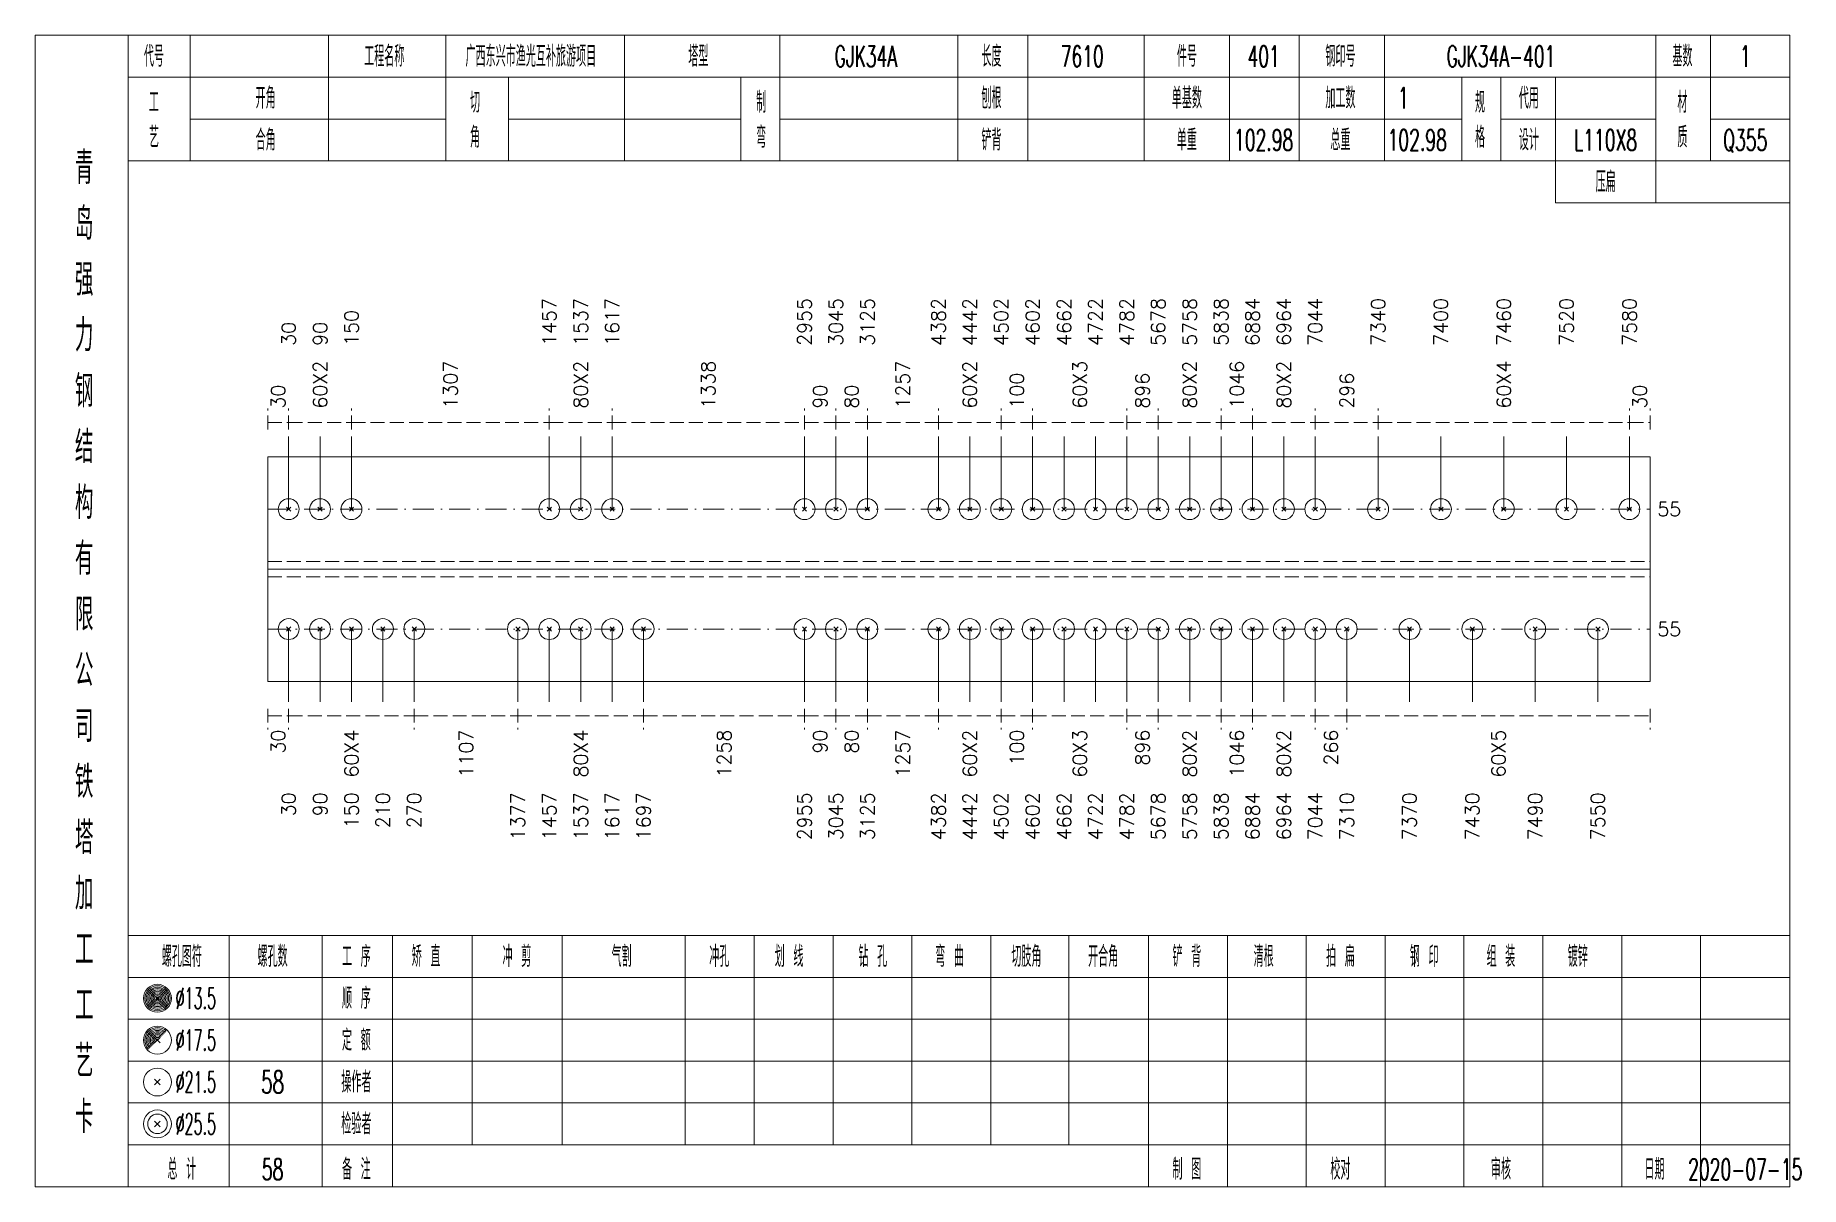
# Model space of a CAD drawing. Extents: x 0 to 2606, y -377 to 6479.
# Drawn here: x 1829.8 to 2082.7, y 5250 to 5415 of the extents above; entities that cross this region are included whole.
import ezdxf
from ezdxf.enums import TextEntityAlignment as Align

# ---------------------------------------------------------------- set-up
doc = ezdxf.new("R2010")
doc.units = 0
doc.header["$MEASUREMENT"] = 0
doc.linetypes.add('一点画线', pattern=[5.2, 3, -1, 0.2, -1])
doc.linetypes.add('虚线', pattern=[2.75, 2, -0.75])
doc.layers.get('0').update_dxf_attribs({"linetype": 'CONTINUOUS', "lineweight": 25})
doc.layers.add('1', color=7, linetype='CONTINUOUS', lineweight=25)
doc.layers.add('4', color=7, linetype='CONTINUOUS', lineweight=25)
doc.styles.get("Standard").update_dxf_attribs({"font": 'simplex.shx', "width": 0.7, "height": 3, "bigfont": 'gbhzfs.shx'})

msp = doc.modelspace()

# ---------------------------------------------------------------- texts
at = {"color": 7, "linetype": 'Continuous', "lineweight": 13}
for s, p in [('150', (1875.1, 5370.5)), ('1457', (1903.45, 5370.5)), ('1537', (1907.95, 5370.5)), ('1617', (1912.45, 5370.5)), ('2955', (1940.02, 5370.5)), ('3045', (1944.52, 5370.5)), ('3125', (1949.02, 5370.5)), ('4382', (1959.2, 5370.5)), ('4442', (1963.7, 5370.5)), ('4502', (1968.2, 5370.5)), ('4602', (1972.7, 5370.5)), ('4662', (1977.2, 5370.5)), ('4722', (1981.7, 5370.5)), ('4782', (1986.2, 5370.5)), ('5678', (1990.7, 5370.5)), ('5758', (1995.2, 5370.5)), ('5838', (1999.7, 5370.5)), ('6884', (2004.2, 5370.5)), ('6964', (2008.7, 5370.5)), ('7044', (2013.2, 5370.5)), ('7340', (2022.2, 5370.5)), ('7400', (2031.2, 5370.5)), ('7460', (2040.2, 5370.5)), ('7520', (2049.2, 5370.5)), ('7580', (2058.2, 5370.5)), ('30', (1866.1, 5370.5)), ('90', (1870.6, 5370.5))]:
    msp.add_text(s, height=2, rotation=90, dxfattribs=at).set_placement(p, align=Align.MIDDLE_LEFT)
at = {"color": 8, "linetype": 'Continuous', "lineweight": 9}
for s, p in [('60X2', (1870.6, 5361.5)), ('1307', (1889.27, 5361.5)), ('80X2', (1907.95, 5361.5)), ('1338', (1926.23, 5361.5)), ('1257', (1954.11, 5361.5)), ('60X2', (1963.7, 5361.5)), ('60X3', (1979.45, 5361.5)), ('80X2', (1995.2, 5361.5)), ('1046', (2001.95, 5361.5)), ('80X2', (2008.7, 5361.5)), ('60X4', (2040.2, 5361.5)), ('100', (1970.45, 5361.5)), ('896', (1988.45, 5361.5)), ('296', (2017.7, 5361.5)), ('30', (1864.6, 5361.5)), ('90', (1942.27, 5361.5)), ('80', (1946.77, 5361.5)), ('30', (2059.7, 5361.5))]:
    msp.add_text(s, height=2, rotation=90, dxfattribs=at).set_placement(p, align=Align.MIDDLE_LEFT)
at = {"color": 7, "linetype": 'Continuous', "lineweight": 13}
for p in [(2062.2, 5347.09), (2062.2, 5329.91)]:
    msp.add_text('55', height=2, dxfattribs=at).set_placement(p, align=Align.MIDDLE_LEFT)
at = {"color": 8, "linetype": 'Continuous', "lineweight": 9}
for s, p in [('30', (1864.6, 5315.5)), ('60X4', (1875.1, 5315.5)), ('1107', (1891.52, 5315.5)), ('80X4', (1907.95, 5315.5)), ('1258', (1928.48, 5315.5)), ('90', (1942.27, 5315.5)), ('80', (1946.77, 5315.5)), ('1257', (1954.11, 5315.5)), ('60X2', (1963.7, 5315.5)), ('100', (1970.45, 5315.5)), ('60X3', (1979.45, 5315.5)), ('896', (1988.45, 5315.5)), ('80X2', (1995.2, 5315.5)), ('1046', (2001.95, 5315.5)), ('80X2', (2008.7, 5315.5)), ('266', (2015.45, 5315.5)), ('60X5', (2039.45, 5315.5))]:
    msp.add_text(s, height=2, rotation=90, dxfattribs=at).set_placement(p, align=Align.MIDDLE_RIGHT)
at = {"layer": '1', "color": 7, "linetype": 'Continuous', "lineweight": 13}
for s, p in [('30', (1866.1, 5306.5)), ('90', (1870.6, 5306.5)), ('150', (1875.1, 5306.5)), ('210', (1879.6, 5306.5)), ('270', (1884.1, 5306.5)), ('1377', (1898.95, 5306.5)), ('1457', (1903.45, 5306.5)), ('1537', (1907.95, 5306.5)), ('1617', (1912.45, 5306.5)), ('1697', (1916.95, 5306.5)), ('2955', (1940.02, 5306.5)), ('3045', (1944.52, 5306.5)), ('3125', (1949.02, 5306.5)), ('4382', (1959.2, 5306.5)), ('4442', (1963.7, 5306.5)), ('4502', (1968.2, 5306.5)), ('4602', (1972.7, 5306.5)), ('4662', (1977.2, 5306.5)), ('4722', (1981.7, 5306.5)), ('4782', (1986.2, 5306.5)), ('5678', (1990.7, 5306.5)), ('5758', (1995.2, 5306.5)), ('5838', (1999.7, 5306.5)), ('6884', (2004.2, 5306.5)), ('6964', (2008.7, 5306.5)), ('7044', (2013.2, 5306.5)), ('7310', (2017.7, 5306.5)), ('7370', (2026.7, 5306.5)), ('7430', (2035.7, 5306.5)), ('7490', (2044.7, 5306.5)), ('7550', (2053.7, 5306.5))]:
    msp.add_text(s, height=2, rotation=90, dxfattribs=at).set_placement(p, align=Align.MIDDLE_RIGHT)
at = {"layer": '4', "color": 1, "linetype": 'Continuous', "lineweight": 13}
for s, height, width, p in [('代号', 3, 0.6, (1846.8, 5412)), ('工程名称', 3, 0.6, (1879.8, 5412)), ('广西东兴市渔光互补旅游项目', 3, 0.6, (1900.8, 5412)), ('塔型', 3, 0.6, (1924.8, 5412)), ('GJK34A', 3, 0.6, (1948.8, 5412)), ('长度', 3, 0.6, (1966.8, 5412)), ('7610', 3, 0.6, (1979.8, 5412)), ('件号', 3, 0.6, (1994.8, 5412)), ('401', 3, 0.6, (2005.8, 5412)), ('钢印号', 3, 0.6, (2016.8, 5412)), ('GJK34A-401', 3, 0.6, (2039.8, 5412)), ('基数', 3, 0.6, (2065.8, 5412)), ('1', 3, 0.6, (2074.8, 5412)), ('工', 3, 0.6, (1846.8, 5405.4)), ('开角', 3, 0.6, (1862.8, 5406)), ('切', 3, 0.6, (1892.8, 5405.4)), ('制', 3, 0.6, (1933.8, 5405.4)), ('刨根', 3, 0.6, (1966.8, 5406)), ('单基数', 3, 0.6, (1994.8, 5406)), ('加工数', 3, 0.6, (2016.8, 5406)), ('1', 3, 0.6, (2025.8, 5406)), ('规', 3, 0.6, (2036.8, 5405.4)), ('代用', 3, 0.6, (2043.8, 5406)), ('材', 3, 0.6, (2065.8, 5405.4)), ('艺', 3, 0.6, (1846.8, 5400.4)), ('合角', 3, 0.6, (1862.8, 5400)), ('角', 3, 0.6, (1892.8, 5400.4)), ('弯', 3, 0.6, (1933.8, 5400.4)), ('铲背', 3, 0.6, (1966.8, 5400)), ('单重', 3, 0.6, (1994.8, 5400)), ('102.98', 3, 0.6, (2005.8, 5400)), ('总重', 3, 0.6, (2016.8, 5400)), ('102.98', 3, 0.6, (2027.8, 5400)), ('格', 3, 0.6, (2036.8, 5400.4)), ('设计', 3, 0.6, (2043.8, 5400)), ('L110X8', 3, 0.6, (2054.8, 5400)), ('质', 3, 0.6, (2065.8, 5400.4)), ('Q355', 3, 0.6, (2074.8, 5400)), ('青', 4.6, 0.8, (1836.8, 5396)), ('压扁', 3, 0.6, (2054.8, 5394)), ('岛', 4.6, 0.8, (1836.8, 5388)), ('强', 4.6, 0.8, (1836.8, 5380)), ('力', 4.6, 0.8, (1836.8, 5372)), ('钢', 4.6, 0.8, (1836.8, 5364)), ('结', 4.6, 0.8, (1836.8, 5356)), ('构', 4.6, 0.8, (1836.8, 5348)), ('有', 4.6, 0.8, (1836.8, 5340)), ('限', 4.6, 0.8, (1836.8, 5332)), ('公', 4.6, 0.8, (1836.8, 5324)), ('司', 4.6, 0.8, (1836.8, 5316)), ('铁', 4.6, 0.8, (1836.8, 5308)), ('塔', 4.6, 0.8, (1836.8, 5300)), ('加', 4.6, 0.8, (1836.8, 5292)), ('工', 4.6, 0.8, (1836.8, 5284)), ('螺孔图符', 3, 0.6, (1850.8, 5283)), ('螺孔数', 3, 0.6, (1863.8, 5283)), ('工 序', 3, 0.6, (1875.8, 5283)), ('矫 直', 3, 0.6, (1885.8, 5283)), ('冲 剪', 3, 0.6, (1898.8, 5283)), ('气割', 3, 0.6, (1913.8, 5283)), ('冲孔', 3, 0.6, (1927.8, 5283)), ('划 线', 3, 0.6, (1937.8, 5283)), ('钻 孔', 3, 0.6, (1949.8, 5283)), ('弯 曲', 3, 0.6, (1960.8, 5283)), ('切肢角', 3, 0.6, (1971.8, 5283)), ('开合角', 3, 0.6, (1982.8, 5283)), ('铲 背', 3, 0.6, (1994.8, 5283)), ('清根', 3, 0.6, (2005.8, 5283)), ('拍 扁', 3, 0.6, (2016.8, 5283)), ('钢 印', 3, 0.6, (2028.8, 5283)), ('组 装', 3, 0.6, (2039.8, 5283)), ('镀锌', 3, 0.6, (2050.8, 5283)), ('工', 4.6, 0.8, (1836.8, 5276)), ('%%C13.5', 3, 0.5, (1852.8, 5277)), ('顺 序', 3, 0.6, (1875.8, 5277)), ('%%C17.5', 3, 0.5, (1852.8, 5271)), ('定 额', 3, 0.6, (1875.8, 5271)), ('艺', 4.6, 0.8, (1836.8, 5268)), ('%%C21.5', 3, 0.5, (1852.8, 5265)), ('58', 3.2, 0.6, (1863.8, 5265)), ('操作者', 3, 0.6, (1875.8, 5265)), ('卡', 4.6, 0.8, (1836.8, 5260)), ('%%C25.5', 3, 0.5, (1852.8, 5259)), ('检验者', 3, 0.6, (1875.8, 5259)), ('总 计', 3, 0.6, (1850.8, 5252.5)), ('58', 3, 0.6, (1863.8, 5252.5)), ('备 注', 3, 0.6, (1875.8, 5252.5)), ('制 图', 3, 0.6, (1994.8, 5252.5)), ('校对', 3, 0.6, (2016.8, 5252.5)), ('审核', 3, 0.6, (2039.8, 5252.5)), ('日期', 3, 0.6, (2061.8, 5252.5)), ('2020-07-15', 3, 0.6, (2074.8, 5252.5))]:
    msp.add_text(s, height=height, dxfattribs=dict(at, width=width)).set_placement(p, align=Align.MIDDLE_CENTER)

# ---------------------------------------------------------------- linework, layer by layer
at = {"color": 8, "linetype": '虚线', "lineweight": 9}
for p, q in [((1863.1, 5358.5), (1863.1, 5361.5)), ((1866.1, 5358.5), (1866.1, 5361.5)), ((1866.1, 5358.5), (1866.1, 5361.5)), ((1875.1, 5358.5), (1875.1, 5361.5)), ((1875.1, 5358.5), (1875.1, 5361.5)), ((1903.45, 5358.5), (1903.45, 5361.5)), ((1903.45, 5358.5), (1903.45, 5361.5)), ((1912.45, 5358.5), (1912.45, 5361.5)), ((1912.45, 5358.5), (1912.45, 5361.5)), ((1940.02, 5358.5), (1940.02, 5361.5)), ((1940.02, 5358.5), (1940.02, 5361.5)), ((1944.52, 5358.5), (1944.52, 5361.5)), ((1944.52, 5358.5), (1944.52, 5361.5)), ((1949.02, 5358.5), (1949.02, 5361.5)), ((1949.02, 5358.5), (1949.02, 5361.5)), ((1959.2, 5358.5), (1959.2, 5361.5)), ((1959.2, 5358.5), (1959.2, 5361.5)), ((1968.2, 5358.5), (1968.2, 5361.5)), ((1968.2, 5358.5), (1968.2, 5361.5)), ((1972.7, 5358.5), (1972.7, 5361.5)), ((1972.7, 5358.5), (1972.7, 5361.5)), ((1986.2, 5358.5), (1986.2, 5361.5)), ((1986.2, 5358.5), (1986.2, 5361.5)), ((1990.7, 5358.5), (1990.7, 5361.5)), ((1990.7, 5358.5), (1990.7, 5361.5)), ((1999.7, 5358.5), (1999.7, 5361.5)), ((1999.7, 5358.5), (1999.7, 5361.5)), ((2004.2, 5358.5), (2004.2, 5361.5)), ((2004.2, 5358.5), (2004.2, 5361.5)), ((2013.2, 5358.5), (2013.2, 5361.5)), ((2013.2, 5358.5), (2013.2, 5361.5)), ((2022.2, 5358.5), (2022.2, 5361.5)), ((2022.2, 5358.5), (2022.2, 5361.5)), ((2058.2, 5358.5), (2058.2, 5361.5)), ((2058.2, 5358.5), (2058.2, 5361.5)), ((2061.2, 5358.5), (2061.2, 5361.5)), ((1863.1, 5359.5), (1866.1, 5359.5)), ((1866.1, 5359.5), (1875.1, 5359.5)), ((1875.1, 5359.5), (1903.45, 5359.5)), ((1903.45, 5359.5), (1912.45, 5359.5)), ((1912.45, 5359.5), (1940.02, 5359.5)), ((1940.02, 5359.5), (1944.52, 5359.5)), ((1944.52, 5359.5), (1949.02, 5359.5)), ((1949.02, 5359.5), (1959.2, 5359.5)), ((1959.2, 5359.5), (1968.2, 5359.5)), ((1968.2, 5359.5), (1972.7, 5359.5)), ((1972.7, 5359.5), (1986.2, 5359.5)), ((1986.2, 5359.5), (1990.7, 5359.5)), ((1990.7, 5359.5), (1999.7, 5359.5)), ((1999.7, 5359.5), (2004.2, 5359.5)), ((2004.2, 5359.5), (2013.2, 5359.5)), ((2013.2, 5359.5), (2022.2, 5359.5)), ((2022.2, 5359.5), (2058.2, 5359.5)), ((2058.2, 5359.5), (2061.2, 5359.5)), ((1863.1, 5318.5), (1863.1, 5315.5)), ((1863.1, 5317.5), (1866.1, 5317.5)), ((1866.1, 5318.5), (1866.1, 5315.5)), ((1866.1, 5318.5), (1866.1, 5315.5)), ((1866.1, 5317.5), (1884.1, 5317.5)), ((1884.1, 5318.5), (1884.1, 5315.5)), ((1884.1, 5318.5), (1884.1, 5315.5)), ((1884.1, 5317.5), (1898.95, 5317.5)), ((1898.95, 5318.5), (1898.95, 5315.5)), ((1898.95, 5318.5), (1898.95, 5315.5)), ((1898.95, 5317.5), (1916.95, 5317.5)), ((1916.95, 5318.5), (1916.95, 5315.5)), ((1916.95, 5318.5), (1916.95, 5315.5)), ((1916.95, 5317.5), (1940.02, 5317.5)), ((1940.02, 5318.5), (1940.02, 5315.5)), ((1940.02, 5318.5), (1940.02, 5315.5)), ((1940.02, 5317.5), (1944.52, 5317.5)), ((1944.52, 5318.5), (1944.52, 5315.5)), ((1944.52, 5318.5), (1944.52, 5315.5)), ((1944.52, 5317.5), (1949.02, 5317.5)), ((1949.02, 5318.5), (1949.02, 5315.5)), ((1949.02, 5318.5), (1949.02, 5315.5)), ((1949.02, 5317.5), (1959.2, 5317.5)), ((1959.2, 5318.5), (1959.2, 5315.5)), ((1959.2, 5318.5), (1959.2, 5315.5)), ((1959.2, 5317.5), (1968.2, 5317.5)), ((1968.2, 5318.5), (1968.2, 5315.5)), ((1968.2, 5318.5), (1968.2, 5315.5)), ((1968.2, 5317.5), (1972.7, 5317.5)), ((1972.7, 5318.5), (1972.7, 5315.5)), ((1972.7, 5318.5), (1972.7, 5315.5)), ((1972.7, 5317.5), (1986.2, 5317.5)), ((1986.2, 5318.5), (1986.2, 5315.5)), ((1986.2, 5318.5), (1986.2, 5315.5)), ((1986.2, 5317.5), (1990.7, 5317.5)), ((1990.7, 5318.5), (1990.7, 5315.5)), ((1990.7, 5318.5), (1990.7, 5315.5)), ((1990.7, 5317.5), (1999.7, 5317.5)), ((1999.7, 5318.5), (1999.7, 5315.5)), ((1999.7, 5318.5), (1999.7, 5315.5)), ((1999.7, 5317.5), (2004.2, 5317.5)), ((2004.2, 5318.5), (2004.2, 5315.5)), ((2004.2, 5318.5), (2004.2, 5315.5)), ((2004.2, 5317.5), (2013.2, 5317.5)), ((2013.2, 5318.5), (2013.2, 5315.5)), ((2013.2, 5318.5), (2013.2, 5315.5)), ((2013.2, 5317.5), (2017.7, 5317.5)), ((2017.7, 5318.5), (2017.7, 5315.5)), ((2017.7, 5318.5), (2017.7, 5315.5)), ((2017.7, 5317.5), (2061.2, 5317.5)), ((2061.2, 5318.5), (2061.2, 5315.5))]:
    msp.add_line(p, q, dxfattribs=at)
at = {"color": 7, "linetype": 'Continuous', "lineweight": 13}
for p, q in [((1866.1, 5347.09), (1866.1, 5357.5)), ((1870.6, 5347.09), (1870.6, 5357.5)), ((1875.1, 5347.09), (1875.1, 5357.5)), ((1903.45, 5347.09), (1903.45, 5357.5)), ((1907.95, 5347.09), (1907.95, 5357.5)), ((1912.45, 5347.09), (1912.45, 5357.5)), ((1940.02, 5347.09), (1940.02, 5357.5)), ((1944.52, 5347.09), (1944.52, 5357.5)), ((1949.02, 5347.09), (1949.02, 5357.5)), ((1959.2, 5347.09), (1959.2, 5357.5)), ((1963.7, 5347.09), (1963.7, 5357.5)), ((1968.2, 5347.09), (1968.2, 5357.5)), ((1972.7, 5347.09), (1972.7, 5357.5)), ((1977.2, 5347.09), (1977.2, 5357.5)), ((1981.7, 5347.09), (1981.7, 5357.5)), ((1986.2, 5347.09), (1986.2, 5357.5)), ((1990.7, 5347.09), (1990.7, 5357.5)), ((1995.2, 5347.09), (1995.2, 5357.5)), ((1999.7, 5347.09), (1999.7, 5357.5)), ((2004.2, 5347.09), (2004.2, 5357.5)), ((2008.7, 5347.09), (2008.7, 5357.5)), ((2013.2, 5347.09), (2013.2, 5357.5)), ((2022.2, 5347.09), (2022.2, 5357.5)), ((2031.2, 5347.09), (2031.2, 5357.5)), ((2040.2, 5347.09), (2040.2, 5357.5)), ((2049.2, 5347.09), (2049.2, 5357.5)), ((2058.2, 5347.09), (2058.2, 5357.5)), ((1865.8, 5346.79), (1866.4, 5347.39)), ((1866.4, 5346.79), (1865.8, 5347.39)), ((1870.3, 5346.79), (1870.9, 5347.39)), ((1870.9, 5346.79), (1870.3, 5347.39)), ((1874.8, 5346.79), (1875.4, 5347.39)), ((1875.4, 5346.79), (1874.8, 5347.39)), ((1903.15, 5346.79), (1903.75, 5347.39)), ((1903.75, 5346.79), (1903.15, 5347.39)), ((1907.65, 5346.79), (1908.25, 5347.39)), ((1908.25, 5346.79), (1907.65, 5347.39)), ((1912.15, 5346.79), (1912.75, 5347.39)), ((1912.75, 5346.79), (1912.15, 5347.39)), ((1939.72, 5346.79), (1940.32, 5347.39)), ((1940.32, 5346.79), (1939.72, 5347.39)), ((1944.22, 5346.79), (1944.82, 5347.39)), ((1944.82, 5346.79), (1944.22, 5347.39)), ((1948.72, 5346.79), (1949.32, 5347.39)), ((1949.32, 5346.79), (1948.72, 5347.39)), ((1958.9, 5346.79), (1959.5, 5347.39)), ((1959.5, 5346.79), (1958.9, 5347.39)), ((1963.4, 5346.79), (1964, 5347.39)), ((1964, 5346.79), (1963.4, 5347.39)), ((1967.9, 5346.79), (1968.5, 5347.39)), ((1968.5, 5346.79), (1967.9, 5347.39)), ((1972.4, 5346.79), (1973, 5347.39)), ((1973, 5346.79), (1972.4, 5347.39)), ((1976.9, 5346.79), (1977.5, 5347.39)), ((1977.5, 5346.79), (1976.9, 5347.39)), ((1981.4, 5346.79), (1982, 5347.39)), ((1982, 5346.79), (1981.4, 5347.39)), ((1985.9, 5346.79), (1986.5, 5347.39)), ((1986.5, 5346.79), (1985.9, 5347.39)), ((1990.4, 5346.79), (1991, 5347.39)), ((1991, 5346.79), (1990.4, 5347.39)), ((1994.9, 5346.79), (1995.5, 5347.39)), ((1995.5, 5346.79), (1994.9, 5347.39)), ((1999.4, 5346.79), (2000, 5347.39)), ((2000, 5346.79), (1999.4, 5347.39)), ((2003.9, 5346.79), (2004.5, 5347.39)), ((2004.5, 5346.79), (2003.9, 5347.39)), ((2008.4, 5346.79), (2009, 5347.39)), ((2009, 5346.79), (2008.4, 5347.39)), ((2012.9, 5346.79), (2013.5, 5347.39)), ((2013.5, 5346.79), (2012.9, 5347.39)), ((2021.9, 5346.79), (2022.5, 5347.39)), ((2022.5, 5346.79), (2021.9, 5347.39)), ((2030.9, 5346.79), (2031.5, 5347.39)), ((2031.5, 5346.79), (2030.9, 5347.39)), ((2039.9, 5346.79), (2040.5, 5347.39)), ((2040.5, 5346.79), (2039.9, 5347.39)), ((2048.9, 5346.79), (2049.5, 5347.39)), ((2049.5, 5346.79), (2048.9, 5347.39)), ((2057.9, 5346.79), (2058.5, 5347.39)), ((2058.5, 5346.79), (2057.9, 5347.39)), ((1866.1, 5329.91), (1866.1, 5319.5)), ((1870.6, 5329.91), (1870.6, 5319.5)), ((1875.1, 5329.91), (1875.1, 5319.5)), ((1879.6, 5329.91), (1879.6, 5319.5)), ((1884.1, 5329.91), (1884.1, 5319.5)), ((1898.95, 5329.91), (1898.95, 5319.5)), ((1903.45, 5329.91), (1903.45, 5319.5)), ((1907.95, 5329.91), (1907.95, 5319.5)), ((1912.45, 5329.91), (1912.45, 5319.5)), ((1916.95, 5329.91), (1916.95, 5319.5)), ((1940.02, 5329.91), (1940.02, 5319.5)), ((1944.52, 5329.91), (1944.52, 5319.5)), ((1949.02, 5329.91), (1949.02, 5319.5)), ((1959.2, 5329.91), (1959.2, 5319.5)), ((1963.7, 5329.91), (1963.7, 5319.5)), ((1968.2, 5329.91), (1968.2, 5319.5)), ((1972.7, 5329.91), (1972.7, 5319.5)), ((1977.2, 5329.91), (1977.2, 5319.5)), ((1981.7, 5329.91), (1981.7, 5319.5)), ((1986.2, 5329.91), (1986.2, 5319.5)), ((1990.7, 5329.91), (1990.7, 5319.5)), ((1995.2, 5329.91), (1995.2, 5319.5)), ((1999.7, 5329.91), (1999.7, 5319.5)), ((2004.2, 5329.91), (2004.2, 5319.5)), ((2008.7, 5329.91), (2008.7, 5319.5)), ((2013.2, 5329.91), (2013.2, 5319.5)), ((2017.7, 5329.91), (2017.7, 5319.5)), ((2026.7, 5329.91), (2026.7, 5319.5)), ((2035.7, 5329.91), (2035.7, 5319.5)), ((2044.7, 5329.91), (2044.7, 5319.5)), ((2053.7, 5329.91), (2053.7, 5319.5))]:
    msp.add_line(p, q, dxfattribs=at)
at = {"color": 7, "linetype": 'Continuous', "lineweight": 18}
for p, q in [((1863.1, 5354.59), (1863.1, 5322.41)), ((1863.1, 5354.59), (2061.2, 5354.59)), ((2061.2, 5354.59), (2061.2, 5322.41)), ((1863.1, 5338.5), (2061.2, 5338.5))]:
    msp.add_line(p, q, dxfattribs=at)
at = {"color": 3, "linetype": '一点画线', "lineweight": 13}
for p, q in [((1863.1, 5347.09), (2061.2, 5347.09)), ((1863.1, 5329.91), (2061.2, 5329.91))]:
    msp.add_line(p, q, dxfattribs=at)
at = {"color": 1, "linetype": '虚线', "lineweight": 18}
for p, q in [((1863.1, 5339.59), (2061.2, 5339.59)), ((1863.1, 5337.41), (2061.2, 5337.41))]:
    msp.add_line(p, q, dxfattribs=at)
at = {"color": 7, "linetype": 'Continuous', "lineweight": 13}
for centre in [(1866.1, 5347.09), (1870.6, 5347.09), (1875.1, 5347.09), (1903.45, 5347.09), (1907.95, 5347.09), (1912.45, 5347.09), (1940.02, 5347.09), (1944.52, 5347.09), (1949.02, 5347.09), (1959.2, 5347.09), (1963.7, 5347.09), (1968.2, 5347.09), (1972.7, 5347.09), (1977.2, 5347.09), (1981.7, 5347.09), (1986.2, 5347.09), (1990.7, 5347.09), (1995.2, 5347.09), (1999.7, 5347.09), (2004.2, 5347.09), (2008.7, 5347.09), (2013.2, 5347.09), (2022.2, 5347.09), (2031.2, 5347.09), (2040.2, 5347.09), (2049.2, 5347.09), (2058.2, 5347.09)]:
    msp.add_circle(centre, 1.5, dxfattribs=at)
at = {"layer": '1', "color": 7, "linetype": 'Continuous', "lineweight": 13}
for p, q in [((1865.8, 5329.61), (1866.4, 5330.21)), ((1866.4, 5329.61), (1865.8, 5330.21)), ((1870.3, 5329.61), (1870.9, 5330.21)), ((1870.9, 5329.61), (1870.3, 5330.21)), ((1874.8, 5329.61), (1875.4, 5330.21)), ((1875.4, 5329.61), (1874.8, 5330.21)), ((1879.3, 5329.61), (1879.9, 5330.21)), ((1879.9, 5329.61), (1879.3, 5330.21)), ((1883.8, 5329.61), (1884.4, 5330.21)), ((1884.4, 5329.61), (1883.8, 5330.21)), ((1898.65, 5329.61), (1899.25, 5330.21)), ((1899.25, 5329.61), (1898.65, 5330.21)), ((1903.15, 5329.61), (1903.75, 5330.21)), ((1903.75, 5329.61), (1903.15, 5330.21)), ((1907.65, 5329.61), (1908.25, 5330.21)), ((1908.25, 5329.61), (1907.65, 5330.21)), ((1912.15, 5329.61), (1912.75, 5330.21)), ((1912.75, 5329.61), (1912.15, 5330.21)), ((1916.65, 5329.61), (1917.25, 5330.21)), ((1917.25, 5329.61), (1916.65, 5330.21)), ((1939.72, 5329.61), (1940.32, 5330.21)), ((1940.32, 5329.61), (1939.72, 5330.21)), ((1944.22, 5329.61), (1944.82, 5330.21)), ((1944.82, 5329.61), (1944.22, 5330.21)), ((1948.72, 5329.61), (1949.32, 5330.21)), ((1949.32, 5329.61), (1948.72, 5330.21)), ((1958.9, 5329.61), (1959.5, 5330.21)), ((1959.5, 5329.61), (1958.9, 5330.21)), ((1963.4, 5329.61), (1964, 5330.21)), ((1964, 5329.61), (1963.4, 5330.21)), ((1967.9, 5329.61), (1968.5, 5330.21)), ((1968.5, 5329.61), (1967.9, 5330.21)), ((1972.4, 5329.61), (1973, 5330.21)), ((1973, 5329.61), (1972.4, 5330.21)), ((1976.9, 5329.61), (1977.5, 5330.21)), ((1977.5, 5329.61), (1976.9, 5330.21)), ((1981.4, 5329.61), (1982, 5330.21)), ((1982, 5329.61), (1981.4, 5330.21)), ((1985.9, 5329.61), (1986.5, 5330.21)), ((1986.5, 5329.61), (1985.9, 5330.21)), ((1990.4, 5329.61), (1991, 5330.21)), ((1991, 5329.61), (1990.4, 5330.21)), ((1994.9, 5329.61), (1995.5, 5330.21)), ((1995.5, 5329.61), (1994.9, 5330.21)), ((1999.4, 5329.61), (2000, 5330.21)), ((2000, 5329.61), (1999.4, 5330.21)), ((2003.9, 5329.61), (2004.5, 5330.21)), ((2004.5, 5329.61), (2003.9, 5330.21)), ((2008.4, 5329.61), (2009, 5330.21)), ((2009, 5329.61), (2008.4, 5330.21)), ((2012.9, 5329.61), (2013.5, 5330.21)), ((2013.5, 5329.61), (2012.9, 5330.21)), ((2017.4, 5329.61), (2018, 5330.21)), ((2018, 5329.61), (2017.4, 5330.21)), ((2026.4, 5329.61), (2027, 5330.21)), ((2027, 5329.61), (2026.4, 5330.21)), ((2035.4, 5329.61), (2036, 5330.21)), ((2036, 5329.61), (2035.4, 5330.21)), ((2044.4, 5329.61), (2045, 5330.21)), ((2045, 5329.61), (2044.4, 5330.21)), ((2053.4, 5329.61), (2054, 5330.21)), ((2054, 5329.61), (2053.4, 5330.21))]:
    msp.add_line(p, q, dxfattribs=at)
at = {"layer": '1', "color": 7, "linetype": 'Continuous', "lineweight": 18}
msp.add_line((1863.1, 5322.41), (2061.2, 5322.41), dxfattribs=at)
at = {"layer": '1', "color": 7, "linetype": 'Continuous', "lineweight": 13}
for centre in [(1866.1, 5329.91), (1870.6, 5329.91), (1875.1, 5329.91), (1879.6, 5329.91), (1884.1, 5329.91), (1898.95, 5329.91), (1903.45, 5329.91), (1907.95, 5329.91), (1912.45, 5329.91), (1916.95, 5329.91), (1940.02, 5329.91), (1944.52, 5329.91), (1949.02, 5329.91), (1959.2, 5329.91), (1963.7, 5329.91), (1968.2, 5329.91), (1972.7, 5329.91), (1977.2, 5329.91), (1981.7, 5329.91), (1986.2, 5329.91), (1990.7, 5329.91), (1995.2, 5329.91), (1999.7, 5329.91), (2004.2, 5329.91), (2008.7, 5329.91), (2013.2, 5329.91), (2017.7, 5329.91), (2026.7, 5329.91), (2035.7, 5329.91), (2044.7, 5329.91), (2053.7, 5329.91)]:
    msp.add_circle(centre, 1.5, dxfattribs=at)
at = {"layer": '4', "color": 1, "linetype": 'Continuous', "lineweight": 18}
for p, q in [((1843.1, 5250), (1843.1, 5415)), ((1852, 5397), (1852, 5415)), ((1871.8, 5397), (1871.8, 5415)), ((1888.6, 5397), (1888.6, 5415)), ((1914.2, 5397), (1914.2, 5415)), ((1936.5, 5397), (1936.5, 5415)), ((1962, 5397), (1962, 5415)), ((1972, 5397), (1972, 5415)), ((1988.7, 5397), (1988.7, 5415)), ((2000.9, 5397), (2000.9, 5415)), ((2010.9, 5397), (2010.9, 5415)), ((2023.1, 5397), (2023.1, 5415)), ((2062, 5391), (2062, 5415)), ((2069.8, 5397), (2069.8, 5415)), ((1843.1, 5409), (2081.2, 5409)), ((1897.6, 5397), (1897.6, 5409)), ((1930.9, 5397), (1930.9, 5409)), ((2034.2, 5397), (2034.2, 5409)), ((2039.8, 5397), (2039.8, 5409)), ((2047.6, 5391), (2047.6, 5409)), ((1852, 5403), (1888.6, 5403)), ((1897.6, 5403), (1930.9, 5403)), ((1936.5, 5403), (2034.2, 5403)), ((2039.8, 5403), (2062, 5403)), ((2069.8, 5403), (2081.2, 5403)), ((1843.1, 5397), (2081.2, 5397)), ((2047.6, 5391), (2081.2, 5391)), ((1843.1, 5286), (2081.2, 5286)), ((1857.6, 5250), (1857.6, 5286)), ((1870.9, 5250), (1870.9, 5286)), ((1881, 5250), (1881, 5286)), ((1892.4, 5256), (1892.4, 5286)), ((1905.3, 5256), (1905.3, 5286)), ((1922.9, 5256), (1922.9, 5286)), ((1932.8, 5256), (1932.8, 5286)), ((1944.1, 5256), (1944.1, 5286)), ((1955.4, 5256), (1955.4, 5286)), ((1966.7, 5256), (1966.7, 5286)), ((1977.9, 5256), (1977.9, 5286)), ((1989.3, 5256), (1989.3, 5286)), ((2000.6, 5256), (2000.6, 5286)), ((2011.9, 5256), (2011.9, 5286)), ((2023.2, 5256), (2023.2, 5286)), ((2034.5, 5256), (2034.5, 5286)), ((2045.8, 5256), (2045.8, 5286)), ((2057.1, 5256), (2057.1, 5286)), ((2068.4, 5256), (2068.4, 5286)), ((1843.1, 5280), (2081.2, 5280)), ((1843.1, 5274), (2081.2, 5274)), ((1843.1, 5268), (2081.2, 5268)), ((1843.1, 5262), (2081.2, 5262)), ((1843.1, 5256), (2081.2, 5256)), ((1989.3, 5250), (1989.3, 5256)), ((2000.6, 5250), (2000.6, 5256)), ((2011.9, 5250), (2011.9, 5256)), ((2023.2, 5250), (2023.2, 5256)), ((2034.5, 5250), (2034.5, 5256)), ((2045.8, 5250), (2045.8, 5256)), ((2057.1, 5250), (2057.1, 5256)), ((2068.4, 5250), (2068.4, 5256))]:
    msp.add_line(p, q, dxfattribs=at)
at = {"layer": '4', "color": 7, "linetype": 'Continuous', "lineweight": 13}
for p, q in [((1847.1, 5276.8), (1847.5, 5277.2)), ((1847.5, 5276.8), (1847.1, 5277.2)), ((1846.9, 5264.6), (1847.7, 5265.4)), ((1847.7, 5264.6), (1846.9, 5265.4)), ((1846.9, 5258.6), (1847.7, 5259.4)), ((1847.7, 5258.6), (1846.9, 5259.4))]:
    msp.add_line(p, q, dxfattribs=at)
at = {"layer": '4', "color": 7, "linetype": 'Continuous', "lineweight": 0}
for p, q in [((1846.9, 5270.6), (1847.7, 5271.4)), ((1846.9, 5271.4), (1847.7, 5270.6))]:
    msp.add_line(p, q, dxfattribs=at)
at = {"layer": '4', "color": 1, "linetype": 'Continuous', "lineweight": 18}
msp.add_lwpolyline([(1829.8, 5415), (1829.8, 5250), (2081.2, 5250), (2081.2, 5415)], close=True, dxfattribs=at)
at = {"layer": '4', "color": 7, "linetype": 'Continuous', "lineweight": 13}
for centre, radius in [((1847.3, 5277), 2), ((1847.3, 5277), 1.8), ((1847.3, 5277), 1.6), ((1847.3, 5277), 1.4), ((1847.3, 5277), 1.2), ((1847.3, 5277), 1), ((1847.3, 5277), 0.8), ((1847.3, 5277), 0.6), ((1847.3, 5277), 0.4), ((1847.3, 5277), 0.2), ((1847.3, 5271), 2), ((1847.3, 5265), 2), ((1847.3, 5259), 2), ((1847.3, 5259), 1.4)]:
    msp.add_circle(centre, radius, dxfattribs=at)
for radius in [1.8, 1.6, 1.4, 1.2, 1, 0.8, 0.6, 0.4, 0.2]:
    msp.add_arc((1847.3, 5271), radius, 45, 225, dxfattribs=at)

msp.set_redraw_order([(e.dxf.handle, doc.entitydb.next_handle()) for e in msp.query("TEXT MTEXT ATTDEF DIMENSION ARC_DIMENSION")])  # texts and dimensions are drawn at this point

doc.saveas('drawing.dxf')
